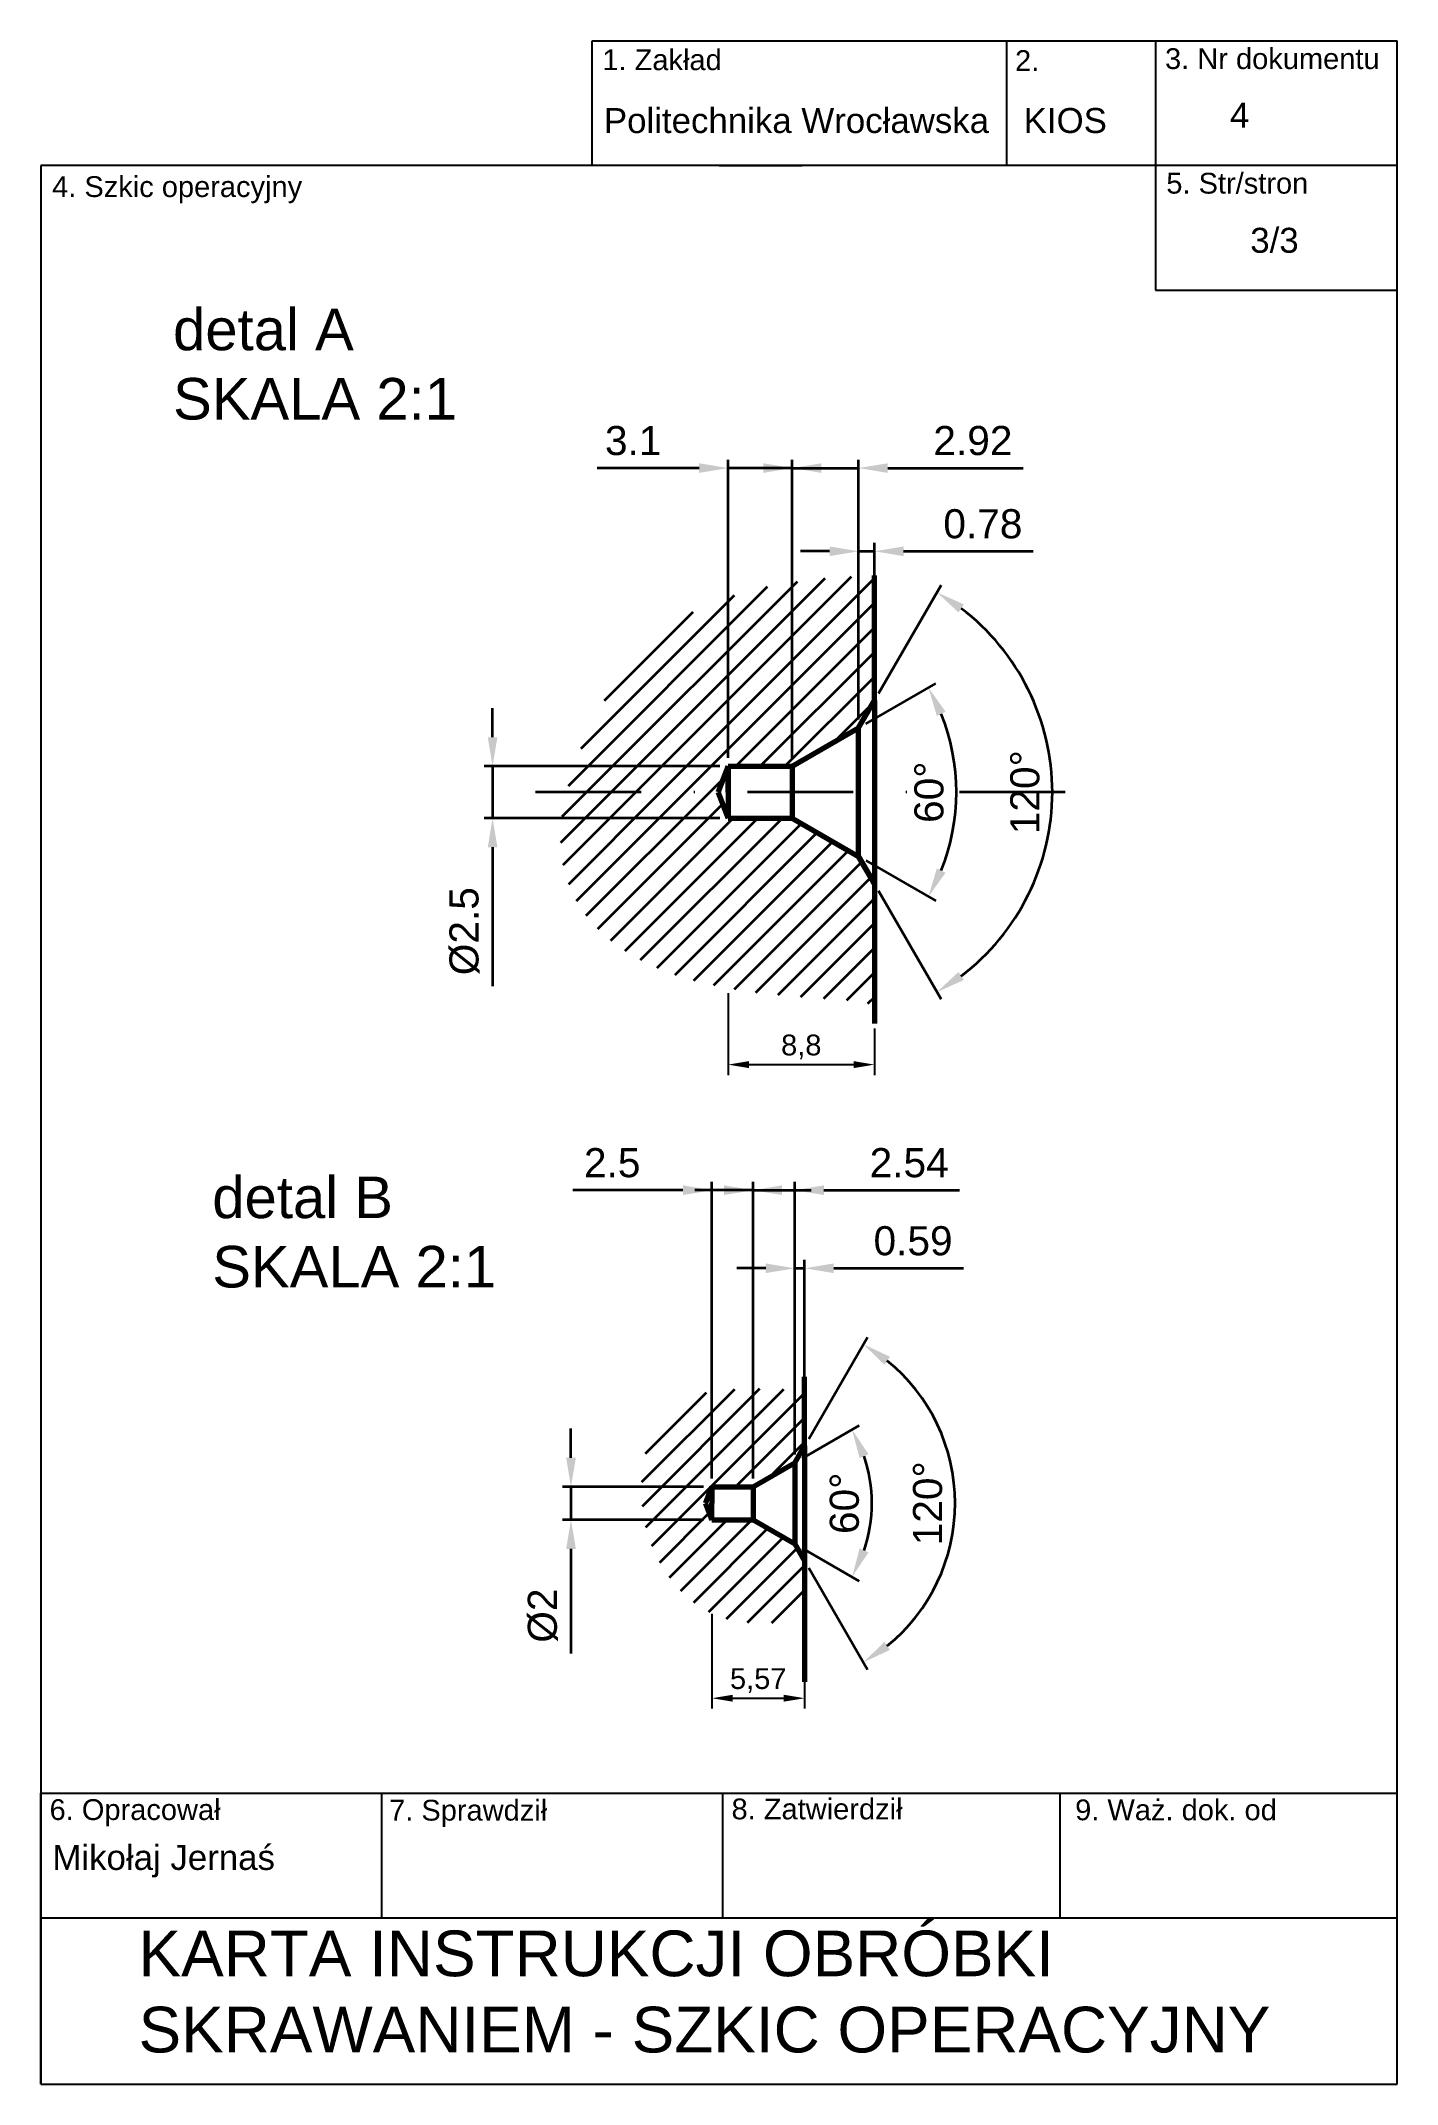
# Model space of a CAD drawing. Header units: millimetres. Extents: x 1335 to 6286, y 608 to 2939.
# Drawn here: x 2619.6 to 2782.8, y 1468.5 to 1714.3 of the extents above; entities that cross this region are included whole.
import ezdxf

# ---------------------------------------------------------------- set-up
doc = ezdxf.new("R2010")
doc.units = ezdxf.units.MM
doc.linetypes.add('DASHDOT', pattern=[25.4, 12.7, -6.35, 0, -6.35])
for name, color, linetype, lineweight in [('01.1 CIĄGŁA CIENKA', 255, 'Continuous', 35), ('01.2 CIĄGŁA GRUBA', 7, 'Continuous', 70), ('04.1 DŁ. K+K CIENKA', 255, 'DASHDOT', 35)]:
    doc.layers.add(name, color=color, linetype=linetype, lineweight=lineweight)
doc.layers.add('Default', color=7, linetype='Continuous')
doc.styles.get("Standard").update_dxf_attribs({"font": 'arial.ttf'})
doc.dimstyles.new('AM_ISO', dxfattribs={"dimscale": 100, "dimtxt": 3.5, "dimasz": 3.5, "dimexe": 1, "dimexo": 1, "dimgap": 1.5, "dimtad": 1, "dimdsep": 46, "dimtxsty": 'Standard', "dimcen": 0, "dimclrd": 256, "dimclre": 256, "dimclrt": 2, "dimadec": 0, "dimazin": 2, "dimtp": 0.1, "dimtm": 0.1, "dimtfac": 0.71, "dimtmove": 0, "dimatfit": 3, "dimfxl": 1, "dimlwd": -1, "dimlwe": -1, "dimarcsym": 1})
doc.dimstyles.new('AM_ISO$0', dxfattribs={"dimscale": 100, "dimtxt": 3.5, "dimasz": 3.5, "dimexe": 1, "dimexo": 1, "dimgap": 1.5, "dimtad": 1, "dimdsep": 46, "dimtxsty": 'Standard', "dimcen": 0, "dimclrd": 256, "dimclre": 256, "dimclrt": 2, "dimadec": 0, "dimazin": 2, "dimtp": 0.1, "dimtm": 0.1, "dimtfac": 0.71, "dimtmove": 0, "dimatfit": 3, "dimfxl": 1, "dimlwd": -1, "dimlwe": -1, "dimarcsym": 1})
doc.dimstyles.new('ISO-25$0', dxfattribs={"dimtxt": 2.5, "dimasz": 2.5, "dimexe": 1.25, "dimexo": 0.625, "dimtad": 1, "dimtxsty": 'Standard', "dimcen": 2.5, "dimadec": 0, "dimazin": 0, "dimtfac": 1, "dimtmove": 0, "dimatfit": 3, "dimfxl": 1, "dimarcsym": 0})
pattern_1 = [(45, (3162.235, 1031.0874), (-1.481742, 1.481742), [])]

msp = doc.modelspace()

# ---------------------------------------------------------------- texts
at = {"layer": '01.1 CIĄGŁA CIENKA', "char_height": 5, "attachment_point": 1}
for s, insert in [('detal A\\PSKALA 2:1', (2635.492, 1682.084)), ('detal B\\PSKALA 2:1', (2640.21, 1577.681))]:
    msp.add_mtext_dynamic_manual_height_columns(s, width=47.49804, gutter_width=12.5, heights=[0], dxfattribs=dict(at, insert=insert))
at = {"layer": 'Default', "attachment_point": 1}
for s, width, heights, insert, char_height in [('1. Zakład', 23.43622, [6.501], (2687.146, 1713.277), 2.5), ('2.', 23.43622, [6.501], (2736.801, 1713.177), 2.5), ('3. Nr dokumentu', 31.85449, [7.043], (2754.847, 1713.411), 2.5), ('Politechnika Wrocławska', 51.87466, [5.184], (2687.33, 1706.214), 3), ('KIOS', 51.87466, [5.184], (2737.837, 1706.221), 3), ('4', 51.87466, [5.184], (2762.652, 1706.864), 3), ('5. Str/stron', 31.85449, [7.043], (2755.002, 1698.427), 2.5), ('4. Szkic operacyjny', 31.85449, [7.043], (2620.943, 1698.018), 2.5), ('     3/3', 51.87466, [5.184], (2759.281, 1691.813), 3), ('6. Opracował', 23.43622, [6.501], (2620.636, 1502.782), 2.5), ('7. Sprawdził', 23.43622, [6.501], (2661.488, 1502.711), 2.5), ('8. Zatwierdził', 23.43622, [6.501], (2702.688, 1502.862), 2.5), ('9. Waż. dok. od', 26.11798, [4.671], (2744.034, 1502.752), 2.5), ('Mikołaj Jernaś', 51.87466, [5.184], (2620.972, 1497.277), 3), ('KARTA INSTRUKCJI OBRÓBKI SKRAWANIEM - SZKIC OPERACYJNY', 163.18648, [0], (2631.343, 1486.989), 5.5)]:
    msp.add_mtext_dynamic_manual_height_columns(s, width=width, gutter_width=12.5, heights=heights, dxfattribs=dict(at, insert=insert, char_height=char_height))

# ---------------------------------------------------------------- blocks, each defined once
blk = doc.blocks.new('*D224')
at = {"layer": '01.1 CIĄGŁA CIENKA', "linetype": 'ByBlock', "transparency": 16777216}
for p, q in [((2673.94, 1630.54), (2673.94, 1634.04)), ((2701.28, 1627.04), (2672.94, 1627.04)), ((2673.94, 1627.04), (2673.94, 1620.8)), ((2701.28, 1620.8), (2672.94, 1620.8)), ((2673.94, 1617.3), (2673.94, 1600.6))]:
    blk.add_line(p, q, dxfattribs=at)
at = {"layer": '01.1 CIĄGŁA CIENKA', "transparency": 16777216}
for points in [[(2673.36, 1630.54), (2674.52, 1630.54), (2673.94, 1627.04)], [(2673.36, 1617.3), (2674.52, 1617.3), (2673.94, 1620.8)]]:
    blk.add_solid(points, dxfattribs=at)
at = {"layer": 'Defpoints', "color": 0, "transparency": 16777216}
for p in [(2702.28, 1627.04), (2673.94, 1620.8), (2702.28, 1620.8)]:
    blk.add_point(p, dxfattribs=at)
at = {"layer": '01.1 CIĄGŁA CIENKA', "color": 2, "transparency": 16777216, "insert": (2670.56, 1607.2), "char_height": 3.5, "attachment_point": 5, "rotation": 90}
blk.add_mtext('%%C2.5', dxfattribs=at)
blk = doc.blocks.new('*D225')
at = {"layer": '01.1 CIĄGŁA CIENKA', "linetype": 'ByBlock', "transparency": 16777216}
for p, q in [((2698.78, 1662.91), (2686.52, 1662.91)), ((2702.28, 1628.04), (2702.28, 1663.91)), ((2710, 1662.91), (2702.28, 1662.91)), ((2710, 1628.04), (2710, 1663.91)), ((2713.5, 1662.91), (2717, 1662.91))]:
    blk.add_line(p, q, dxfattribs=at)
at = {"layer": '01.1 CIĄGŁA CIENKA', "transparency": 16777216}
for points in [[(2698.78, 1663.49), (2698.78, 1662.33), (2702.28, 1662.91)], [(2713.5, 1663.49), (2713.5, 1662.33), (2710, 1662.91)]]:
    blk.add_solid(points, dxfattribs=at)
at = {"layer": 'Defpoints', "color": 0, "transparency": 16777216}
for p in [(2710, 1662.91), (2702.28, 1627.04), (2710, 1627.04)]:
    blk.add_point(p, dxfattribs=at)
at = {"layer": '01.1 CIĄGŁA CIENKA', "color": 2, "transparency": 16777216, "insert": (2690.86, 1666.2), "char_height": 3.5, "attachment_point": 5}
blk.add_mtext('3.1', dxfattribs=at)
blk = doc.blocks.new('*D223')
at = {"layer": '01.1 CIĄGŁA CIENKA', "linetype": 'ByBlock', "transparency": 16777216}
for p, q in [((2706.5, 1662.91), (2703, 1662.91)), ((2710, 1628.04), (2710, 1663.91)), ((2710, 1662.91), (2717.98, 1662.91)), ((2717.98, 1632.65), (2717.98, 1663.91)), ((2721.48, 1662.91), (2737.79, 1662.91))]:
    blk.add_line(p, q, dxfattribs=at)
at = {"layer": '01.1 CIĄGŁA CIENKA', "transparency": 16777216}
for points in [[(2706.5, 1663.49), (2706.5, 1662.33), (2710, 1662.91)], [(2721.48, 1663.49), (2721.48, 1662.33), (2717.98, 1662.91)]]:
    blk.add_solid(points, dxfattribs=at)
at = {"layer": 'Defpoints', "color": 0, "transparency": 16777216}
for p in [(2717.98, 1662.91), (2717.98, 1631.65), (2710, 1627.04)]:
    blk.add_point(p, dxfattribs=at)
at = {"layer": '01.1 CIĄGŁA CIENKA', "color": 2, "transparency": 16777216, "insert": (2731.73, 1666.2), "char_height": 3.5, "attachment_point": 5}
blk.add_mtext('2.92', dxfattribs=at)
blk = doc.blocks.new('*D226')
at = {"layer": '01.1 CIĄGŁA CIENKA', "linetype": 'ByBlock', "transparency": 16777216}
for p, q in [((2714.48, 1652.9), (2710.98, 1652.9)), ((2717.98, 1632.65), (2717.98, 1653.9)), ((2717.98, 1652.9), (2719.88, 1652.9)), ((2719.88, 1632.65), (2719.88, 1653.9)), ((2723.38, 1652.9), (2738.98, 1652.9))]:
    blk.add_line(p, q, dxfattribs=at)
at = {"layer": '01.1 CIĄGŁA CIENKA', "transparency": 16777216}
for points in [[(2714.48, 1653.48), (2714.48, 1652.32), (2717.98, 1652.9)], [(2723.38, 1653.48), (2723.38, 1652.32), (2719.88, 1652.9)]]:
    blk.add_solid(points, dxfattribs=at)
at = {"layer": 'Defpoints', "color": 0, "transparency": 16777216}
for p in [(2719.88, 1652.9), (2717.98, 1631.65), (2719.88, 1631.65)]:
    blk.add_point(p, dxfattribs=at)
at = {"layer": '01.1 CIĄGŁA CIENKA', "color": 2, "transparency": 16777216, "insert": (2732.93, 1656.19), "char_height": 3.5, "attachment_point": 5}
blk.add_mtext('0.78', dxfattribs=at)
blk = doc.blocks.new('*D227')
at = {"layer": '01.1 CIĄGŁA CIENKA', "linetype": 'ByBlock', "transparency": 16777216}
for p, q in [((2718.85, 1632.15), (2727.25, 1637)), ((2718.85, 1615.69), (2727.25, 1610.85))]:
    blk.add_line(p, q, dxfattribs=at)
blk.add_arc((2704.6, 1623.92), 25.15, 337.98, 22.02, dxfattribs=at)
at = {"layer": '01.1 CIĄGŁA CIENKA', "transparency": 16777216}
for points in [[(2727.39, 1633.09), (2728.44, 1633.61), (2726.38, 1636.5)], [(2728.44, 1614.23), (2727.39, 1614.75), (2726.38, 1611.35)]]:
    blk.add_solid(points, dxfattribs=at)
at = {"layer": 'Defpoints', "color": 0, "transparency": 16777216}
for p in [(2717.98, 1631.65), (2710, 1627.04), (2710, 1620.8), (2729.37, 1619.55), (2717.98, 1616.19)]:
    blk.add_point(p, dxfattribs=at)
at = {"layer": '01.1 CIĄGŁA CIENKA', "color": 2, "transparency": 16777216, "insert": (2726.46, 1623.92), "char_height": 3.5, "attachment_point": 5, "rotation": 90}
blk.add_mtext('60°', dxfattribs=at)
blk = doc.blocks.new('*D228')
at = {"layer": '01.1 CIĄGŁA CIENKA', "linetype": 'ByBlock', "transparency": 16777216}
for p, q in [((2720.38, 1635.8), (2727.9, 1648.83)), ((2720.38, 1612.04), (2727.9, 1599.01))]:
    blk.add_line(p, q, dxfattribs=at)
blk.add_arc((2713.52, 1623.92), 27.77, 307.2269, 52.7731, dxfattribs=at)
at = {"layer": '01.1 CIĄGŁA CIENKA', "transparency": 16777216}
for points in [[(2730, 1645.54), (2730.64, 1646.52), (2727.4, 1647.97)], [(2730.64, 1601.33), (2730, 1602.3), (2727.4, 1599.87)]]:
    blk.add_solid(points, dxfattribs=at)
at = {"layer": 'Defpoints', "color": 0, "transparency": 16777216}
for p in [(2719.88, 1634.94), (2717.98, 1631.65), (2717.98, 1616.19), (2719.88, 1612.9), (2739.61, 1614.42)]:
    blk.add_point(p, dxfattribs=at)
at = {"layer": '01.1 CIĄGŁA CIENKA', "color": 2, "transparency": 16777216, "insert": (2738, 1623.92), "char_height": 3.5, "attachment_point": 5, "rotation": 90}
blk.add_mtext('120°', dxfattribs=at)
blk = doc.blocks.new('*D229')
at = {"layer": '01.1 CIĄGŁA CIENKA', "linetype": 'ByBlock', "transparency": 16777216}
for p, q in [((2683.37, 1543.86), (2683.37, 1547.36)), ((2699.33, 1540.36), (2682.37, 1540.36)), ((2683.37, 1540.36), (2683.37, 1536.4)), ((2699.33, 1536.4), (2682.37, 1536.4)), ((2683.37, 1532.9), (2683.37, 1520.33))]:
    blk.add_line(p, q, dxfattribs=at)
at = {"layer": '01.1 CIĄGŁA CIENKA', "transparency": 16777216}
for points in [[(2682.79, 1543.86), (2683.96, 1543.86), (2683.37, 1540.36)], [(2682.79, 1532.9), (2683.96, 1532.9), (2683.37, 1536.4)]]:
    blk.add_solid(points, dxfattribs=at)
at = {"layer": 'Defpoints', "color": 0, "transparency": 16777216}
for p in [(2700.33, 1540.36), (2683.37, 1536.4), (2700.33, 1536.4)]:
    blk.add_point(p, dxfattribs=at)
at = {"layer": '01.1 CIĄGŁA CIENKA', "color": 2, "transparency": 16777216, "insert": (2679.99, 1524.87), "char_height": 3.5, "attachment_point": 5, "rotation": 90}
blk.add_mtext('%%C2', dxfattribs=at)
blk = doc.blocks.new('*D230')
at = {"layer": '01.1 CIĄGŁA CIENKA', "linetype": 'ByBlock', "transparency": 16777216}
for p, q in [((2696.83, 1576.04), (2683.6, 1576.04)), ((2700.33, 1541.36), (2700.33, 1577.04)), ((2705.28, 1576.04), (2700.33, 1576.04)), ((2705.28, 1541.36), (2705.28, 1577.04)), ((2708.78, 1576.04), (2712.28, 1576.04))]:
    blk.add_line(p, q, dxfattribs=at)
at = {"layer": '01.1 CIĄGŁA CIENKA', "transparency": 16777216}
for points in [[(2696.83, 1576.63), (2696.83, 1575.46), (2700.33, 1576.04)], [(2708.78, 1576.63), (2708.78, 1575.46), (2705.28, 1576.04)]]:
    blk.add_solid(points, dxfattribs=at)
at = {"layer": 'Defpoints', "color": 0, "transparency": 16777216}
for p in [(2700.33, 1576.04), (2700.33, 1540.36), (2705.28, 1540.36)]:
    blk.add_point(p, dxfattribs=at)
at = {"layer": '01.1 CIĄGŁA CIENKA', "color": 2, "transparency": 16777216, "insert": (2688.33, 1579.33), "char_height": 3.5, "attachment_point": 5}
blk.add_mtext('2.5', dxfattribs=at)
blk = doc.blocks.new('*D231')
at = {"layer": '01.1 CIĄGŁA CIENKA', "linetype": 'ByBlock', "transparency": 16777216}
for p, q in [((2701.78, 1576.04), (2698.28, 1576.04)), ((2705.28, 1541.36), (2705.28, 1577.04)), ((2705.28, 1576.04), (2710.31, 1576.04)), ((2710.31, 1544.26), (2710.31, 1577.04)), ((2713.81, 1576.04), (2730.13, 1576.04))]:
    blk.add_line(p, q, dxfattribs=at)
at = {"layer": '01.1 CIĄGŁA CIENKA', "transparency": 16777216}
for points in [[(2701.78, 1576.63), (2701.78, 1575.46), (2705.28, 1576.04)], [(2713.81, 1576.63), (2713.81, 1575.46), (2710.31, 1576.04)]]:
    blk.add_solid(points, dxfattribs=at)
at = {"layer": 'Defpoints', "color": 0, "transparency": 16777216}
for p in [(2710.31, 1576.04), (2710.31, 1543.26), (2705.28, 1540.36)]:
    blk.add_point(p, dxfattribs=at)
at = {"layer": '01.1 CIĄGŁA CIENKA', "color": 2, "transparency": 16777216, "insert": (2724.06, 1579.33), "char_height": 3.5, "attachment_point": 5}
blk.add_mtext('2.54', dxfattribs=at)
blk = doc.blocks.new('*D232')
at = {"layer": '01.1 CIĄGŁA CIENKA', "linetype": 'ByBlock', "transparency": 16777216}
for p, q in [((2706.81, 1566.65), (2703.31, 1566.65)), ((2710.31, 1544.26), (2710.31, 1567.65)), ((2710.31, 1566.65), (2711.48, 1566.65)), ((2711.48, 1546.29), (2711.48, 1567.65)), ((2714.98, 1566.65), (2730.58, 1566.65))]:
    blk.add_line(p, q, dxfattribs=at)
at = {"layer": '01.1 CIĄGŁA CIENKA', "transparency": 16777216}
for points in [[(2706.81, 1567.23), (2706.81, 1566.07), (2710.31, 1566.65)], [(2714.98, 1567.23), (2714.98, 1566.07), (2711.48, 1566.65)]]:
    blk.add_solid(points, dxfattribs=at)
at = {"layer": 'Defpoints', "color": 0, "transparency": 16777216}
for p in [(2711.48, 1566.65), (2711.48, 1545.29), (2710.31, 1543.26)]:
    blk.add_point(p, dxfattribs=at)
at = {"layer": '01.1 CIĄGŁA CIENKA', "color": 2, "transparency": 16777216, "insert": (2724.53, 1569.94), "char_height": 3.5, "attachment_point": 5}
blk.add_mtext('0.59', dxfattribs=at)
blk = doc.blocks.new('*D233')
at = {"layer": '01.1 CIĄGŁA CIENKA', "linetype": 'ByBlock', "transparency": 16777216}
for p, q in [((2711.98, 1546.15), (2719.04, 1558.38)), ((2711.98, 1530.61), (2719.04, 1518.37))]:
    blk.add_line(p, q, dxfattribs=at)
blk.add_arc((2707.49, 1538.38), 22.1, 309.0839, 50.9161, dxfattribs=at)
at = {"layer": '01.1 CIĄGŁA CIENKA', "transparency": 16777216}
for points in [[(2721.09, 1555.05), (2721.75, 1556.01), (2718.54, 1557.52)], [(2721.75, 1520.74), (2721.09, 1521.71), (2718.54, 1519.24)]]:
    blk.add_solid(points, dxfattribs=at)
at = {"layer": 'Defpoints', "color": 0, "transparency": 16777216}
for p in [(2711.48, 1545.29), (2710.31, 1543.26), (2710.31, 1533.5), (2711.48, 1531.47), (2728.26, 1530.82)]:
    blk.add_point(p, dxfattribs=at)
at = {"layer": '01.1 CIĄGŁA CIENKA', "color": 2, "transparency": 16777216, "insert": (2726.3, 1538.38), "char_height": 3.5, "attachment_point": 5, "rotation": 90}
blk.add_mtext('120°', dxfattribs=at)
blk = doc.blocks.new('*D234')
at = {"layer": '01.1 CIĄGŁA CIENKA', "linetype": 'ByBlock', "transparency": 16777216}
for p, q in [((2711.17, 1543.76), (2718.06, 1547.74)), ((2711.17, 1533), (2718.06, 1529.02))]:
    blk.add_line(p, q, dxfattribs=at)
blk.add_arc((2701.85, 1538.38), 17.72, 341.3378, 18.6622, dxfattribs=at)
at = {"layer": '01.1 CIĄGŁA CIENKA', "transparency": 16777216}
for points in [[(2718.1, 1543.81), (2719.17, 1544.29), (2717.19, 1547.24)], [(2719.17, 1532.47), (2718.1, 1532.95), (2717.19, 1529.52)]]:
    blk.add_solid(points, dxfattribs=at)
at = {"layer": 'Defpoints', "color": 0, "transparency": 16777216}
for p in [(2710.31, 1543.26), (2705.28, 1540.36), (2705.28, 1536.4), (2719.3, 1535.3), (2710.31, 1533.5)]:
    blk.add_point(p, dxfattribs=at)
at = {"layer": '01.1 CIĄGŁA CIENKA', "color": 2, "transparency": 16777216, "insert": (2716.28, 1538.38), "char_height": 3.5, "attachment_point": 5, "rotation": 90}
blk.add_mtext('60°', dxfattribs=at)
blk = doc.blocks.new('*D235')
at = {"layer": '01.1 CIĄGŁA CIENKA', "color": 0, "lineweight": -2, "transparency": 16777216}
for p, q in [((2702.28, 1599.75), (2702.28, 1589.9)), ((2719.88, 1595.48), (2719.88, 1589.9)), ((2704.78, 1591.15), (2717.38, 1591.15))]:
    blk.add_line(p, q, dxfattribs=at)
at = {"layer": '01.1 CIĄGŁA CIENKA', "color": 0, "transparency": 16777216}
for points in [[(2704.78, 1591.57), (2704.78, 1590.73), (2702.28, 1591.15)], [(2717.38, 1591.57), (2717.38, 1590.73), (2719.88, 1591.15)]]:
    blk.add_solid(points, dxfattribs=at)
at = {"layer": 'Defpoints', "color": 0, "transparency": 16777216}
for p in [(2702.28, 1600.38), (2719.88, 1596.1), (2719.88, 1591.15)]:
    blk.add_point(p, dxfattribs=at)
at = {"layer": '01.1 CIĄGŁA CIENKA', "color": 0, "transparency": 16777216, "insert": (2711.08, 1593.28), "char_height": 2.5, "attachment_point": 5}
blk.add_mtext('8,8', dxfattribs=at)
blk = doc.blocks.new('*D236')
at = {"layer": '01.1 CIĄGŁA CIENKA', "color": 0, "lineweight": -2, "transparency": 16777216}
for p, q in [((2700.33, 1525.09), (2700.33, 1513.68)), ((2711.48, 1520.9), (2711.48, 1513.68)), ((2702.83, 1514.93), (2708.98, 1514.93))]:
    blk.add_line(p, q, dxfattribs=at)
at = {"layer": '01.1 CIĄGŁA CIENKA', "color": 0, "transparency": 16777216}
for points in [[(2702.83, 1515.35), (2702.83, 1514.52), (2700.33, 1514.93)], [(2708.98, 1515.35), (2708.98, 1514.52), (2711.48, 1514.93)]]:
    blk.add_solid(points, dxfattribs=at)
at = {"layer": 'Defpoints', "color": 0, "transparency": 16777216}
for p in [(2700.33, 1525.72), (2711.48, 1521.53), (2711.48, 1514.93)]:
    blk.add_point(p, dxfattribs=at)
at = {"layer": '01.1 CIĄGŁA CIENKA', "color": 0, "transparency": 16777216, "insert": (2705.9, 1517.06), "char_height": 2.5, "attachment_point": 5}
blk.add_mtext('5,57', dxfattribs=at)

# ---------------------------------------------------------------- dimensions: what is measured, and where the dimension line sits
at = {"layer": '01.1 CIĄGŁA CIENKA'}
for base, p1, p2, text, picture, middle in [((2710.001, 1662.909), (2702.279, 1627.039), (2710.001, 1627.039), '3.1', '*D225', (2690.863, 1662.909)), ((2717.981, 1662.909), (2710.001, 1627.039), (2717.981, 1631.646), '2.92', '*D223', (2731.731, 1662.909)), ((2700.33, 1576.043), (2705.28, 1540.359), (2700.33, 1540.359), '2.5', '*D230', (2688.33, 1576.043)), ((2710.309, 1576.043), (2705.28, 1540.359), (2710.309, 1543.262), '2.54', '*D231', (2724.059, 1576.043))]:
    dim = msp.add_linear_dim(base=base, p1=p1, p2=p2, text=text, dimstyle='AM_ISO$0', override={"dimscale": 1, "dimtdec": 3}, dxfattribs=at)
    dim.commit()
    dim.dimension.update_dxf_attribs({"geometry": picture, "text_midpoint": middle, "dimtype": 160})
for base, p1, p2, text, picture, middle in [((2719.882, 1652.899), (2717.981, 1631.646), (2719.882, 1631.646), '0.78', '*D226', (2732.931, 1656.186)), ((2711.477, 1566.65), (2710.309, 1543.262), (2711.477, 1545.286), '0.59', '*D232', (2724.526, 1569.937))]:
    dim = msp.add_linear_dim(base=base, p1=p1, p2=p2, text=text, dimstyle='AM_ISO$0', override={"dimscale": 1, "dimtdec": 3}, dxfattribs=at)
    dim.commit()
    dim.dimension.update_dxf_attribs({"geometry": picture, "text_midpoint": middle})
for base, line1, line2, picture, middle in [((2739.613, 1614.423), ((2719.882, 1612.903), (2717.981, 1616.195)), ((2717.981, 1631.646), (2719.882, 1634.938)), '*D228', (2741.287, 1623.92)), ((2728.256, 1530.82), ((2710.309, 1533.495), (2711.477, 1531.472)), ((2710.309, 1543.262), (2711.477, 1545.286)), '*D233', (2729.588, 1538.379)), ((2719.297, 1535.302), ((2705.28, 1536.399), (2710.309, 1533.495)), ((2705.28, 1540.359), (2710.309, 1543.262)), '*D234', (2719.566, 1538.379))]:
    dim = msp.add_angular_dim_2l(base=base, line1=line1, line2=line2, dimstyle='AM_ISO', override={"dimscale": 1, "dimtdec": 3}, dxfattribs=at)
    dim.commit()
    dim.dimension.update_dxf_attribs({"geometry": picture, "text_midpoint": middle, "dimtype": 162})
dim = msp.add_angular_dim_2l(base=(2729.368, 1619.553), line1=((2710.001, 1620.802), (2717.981, 1616.195)), line2=((2710.001, 1627.039), (2717.981, 1631.646)), dimstyle='AM_ISO', override={"dimscale": 1, "dimtdec": 3}, dxfattribs=at)
dim.commit()
dim.dimension.update_dxf_attribs({"geometry": '*D227', "text_midpoint": (2726.463, 1623.92)})
for base, p1, p2, text, picture, middle in [((2673.941, 1620.802), (2702.279, 1627.039), (2702.279, 1620.802), '%%C2.5', '*D224', (2670.556, 1607.199)), ((2683.374, 1536.399), (2700.33, 1540.359), (2700.33, 1536.399), '%%C2', '*D229', (2679.989, 1524.865))]:
    dim = msp.add_linear_dim(base=base, p1=p1, p2=p2, angle=90, text=text, dimstyle='AM_ISO$0', override={"dimscale": 1, "dimtdec": 3}, dxfattribs=at)
    dim.commit()
    dim.dimension.update_dxf_attribs({"geometry": picture, "text_midpoint": middle})
for base, p1, p2, text, picture, middle in [((2719.882, 1591.149), (2702.279, 1600.378), (2719.882, 1596.101), '8,8', '*D235', (2711.08, 1593.276)), ((2711.477, 1514.934), (2700.33, 1525.719), (2711.477, 1521.528), '5,57', '*D236', (2705.903, 1517.056))]:
    dim = msp.add_linear_dim(base=base, p1=p1, p2=p2, text=text, dimstyle='ISO-25$0', dxfattribs=at)
    dim.commit()
    dim.dimension.update_dxf_attribs({"geometry": picture, "text_midpoint": middle})

# ---------------------------------------------------------------- hatches: boundary and pattern name
at = {"layer": '01.1 CIĄGŁA CIENKA'}
h = msp.add_hatch(dxfattribs=at)
h.set_pattern_fill('ANSI31', color=256, scale=0.66)
h.set_pattern_definition(pattern_1)
edge = h.paths.add_edge_path()
edge.add_spline(control_points=[(2719.882, 1649.969), (2697.385, 1649.551), (2688.036, 1637.953), (2683.666, 1627.239), (2682.869, 1623.92)], knot_values=[0, 0, 0, 0, 1, 1.494525, 1.494525, 1.494525, 1.494525], degree=3, periodic=0)
edge.add_line((2682.869, 1623.92), (2701.091, 1623.92))
edge.add_line((2701.091, 1623.92), (2702.279, 1627.039))
edge.add_line((2702.279, 1627.039), (2710.001, 1627.039))
edge.add_line((2710.001, 1627.039), (2717.981, 1631.646))
edge.add_line((2717.981, 1631.646), (2719.882, 1634.938))
edge.add_line((2719.882, 1634.938), (2719.882, 1649.969))
h = msp.add_hatch(dxfattribs=at)
h.set_pattern_fill('ANSI31', color=256, scale=0.66)
h.set_pattern_definition(pattern_1)
edge = h.paths.add_edge_path()
edge.add_line((2719.882, 1612.903), (2717.981, 1616.195))
edge.add_line((2717.981, 1616.195), (2710.001, 1620.802))
edge.add_line((2710.001, 1620.802), (2702.279, 1620.802))
edge.add_line((2702.279, 1620.802), (2701.091, 1623.92))
edge.add_line((2701.091, 1623.92), (2682.869, 1623.92))
edge.add_spline(control_points=[(2682.869, 1623.92), (2682.055, 1620.528), (2681.651, 1611.133), (2692.639, 1601.052), (2713.562, 1598.896), (2719.882, 1598.896), (2719.882, 1597.771)], knot_values=[1.494525, 1.494525, 1.494525, 1.494525, 2, 3, 4, 5, 5, 5, 5], degree=3, periodic=0)
edge.add_line((2719.882, 1597.771), (2719.882, 1612.903))
h = msp.add_hatch(dxfattribs=at)
h.set_pattern_fill('ANSI31', color=256, scale=0.66)
h.set_pattern_definition([(45, (3151.2225, 1031.2188), (-1.481742, 1.481742), [])])
edge = h.paths.add_edge_path()
edge.add_spline(control_points=[(2711.477, 1551.931), (2696.545, 1553.182), (2692.415, 1547.679), (2691.732, 1540.922), (2691.934, 1538.379)], knot_values=[0, 0, 0, 0, 1, 1.6694096, 1.6694096, 1.6694096, 1.6694096], degree=3, periodic=0)
edge.add_line((2691.934, 1538.379), (2699.575, 1538.379))
edge.add_line((2699.575, 1538.379), (2700.33, 1540.359))
edge.add_line((2700.33, 1540.359), (2705.28, 1540.359))
edge.add_line((2705.28, 1540.359), (2710.309, 1543.262))
edge.add_line((2710.309, 1543.262), (2711.477, 1545.286))
edge.add_line((2711.477, 1545.286), (2711.477, 1551.931))
edge = h.paths.add_edge_path()
edge.add_line((2710.309, 1533.495), (2705.28, 1536.399))
edge.add_line((2705.28, 1536.399), (2700.33, 1536.399))
edge.add_line((2700.33, 1536.399), (2699.575, 1538.379))
edge.add_line((2699.575, 1538.379), (2691.934, 1538.379))
edge.add_spline(control_points=[(2691.934, 1538.379), (2691.957, 1538.087), (2691.986, 1537.798), (2692.022, 1537.512)], knot_values=[1.6694096, 1.6694096, 1.6694096, 1.6694096, 1.7460951, 1.7460951, 1.7460951, 1.7460951], degree=3, periodic=0)
edge.add_spline(control_points=[(2692.022, 1537.512), (2692.083, 1537.02), (2692.162, 1536.537), (2692.258, 1536.065)], knot_values=[1.7460951, 1.7460951, 1.7460951, 1.7460951, 1.8775715, 1.8775715, 1.8775715, 1.8775715], degree=3, periodic=0)
edge.add_spline(control_points=[(2692.258, 1536.065), (2692.348, 1535.625), (2692.458, 1535.172), (2692.584, 1534.732), (2692.59, 1534.71)], knot_values=[1.8775715, 1.8775715, 1.8775715, 1.8775715, 2, 2.0063585, 2.0063585, 2.0063585, 2.0063585], degree=3, periodic=0)
edge.add_spline(control_points=[(2692.59, 1534.71), (2692.692, 1534.36), (2692.803, 1534.018), (2692.924, 1533.684)], knot_values=[2.0063585, 2.0063585, 2.0063585, 2.0063585, 2.1090685, 2.1090685, 2.1090685, 2.1090685], degree=3, periodic=0)
edge.add_spline(control_points=[(2692.924, 1533.684), (2693.108, 1533.176), (2693.314, 1532.687), (2693.538, 1532.217)], knot_values=[2.1090685, 2.1090685, 2.1090685, 2.1090685, 2.2653797, 2.2653797, 2.2653797, 2.2653797], degree=3, periodic=0)
edge.add_spline(control_points=[(2693.538, 1532.217), (2693.688, 1531.901), (2693.848, 1531.593), (2694.014, 1531.295)], knot_values=[2.2653797, 2.2653797, 2.2653797, 2.2653797, 2.3706882, 2.3706882, 2.3706882, 2.3706882], degree=3, periodic=0)
edge.add_spline(control_points=[(2694.014, 1531.295), (2694.222, 1530.923), (2694.441, 1530.564), (2694.669, 1530.22)], knot_values=[2.3706882, 2.3706882, 2.3706882, 2.3706882, 2.5020572, 2.5020572, 2.5020572, 2.5020572], degree=3, periodic=0)
edge.add_spline(control_points=[(2694.669, 1530.22), (2694.893, 1529.882), (2695.127, 1529.558), (2695.368, 1529.248)], knot_values=[2.5020572, 2.5020572, 2.5020572, 2.5020572, 2.6310456, 2.6310456, 2.6310456, 2.6310456], degree=3, periodic=0)
edge.add_spline(control_points=[(2695.368, 1529.248), (2695.559, 1529.001), (2695.756, 1528.763), (2695.956, 1528.533)], knot_values=[2.6310456, 2.6310456, 2.6310456, 2.6310456, 2.7338175, 2.7338175, 2.7338175, 2.7338175], degree=3, periodic=0)
edge.add_spline(control_points=[(2695.956, 1528.533), (2696.261, 1528.184), (2696.574, 1527.856), (2696.892, 1527.549)], knot_values=[2.7338175, 2.7338175, 2.7338175, 2.7338175, 2.8901907, 2.8901907, 2.8901907, 2.8901907], degree=3, periodic=0)
edge.add_spline(control_points=[(2696.892, 1527.549), (2697.107, 1527.342), (2697.324, 1527.145), (2697.542, 1526.957)], knot_values=[2.8901907, 2.8901907, 2.8901907, 2.8901907, 2.995541, 2.995541, 2.995541, 2.995541], degree=3, periodic=0)
edge.add_spline(control_points=[(2697.542, 1526.957), (2697.551, 1526.949), (2697.82, 1526.719), (2698.09, 1526.504), (2698.355, 1526.309)], knot_values=[2.995541, 2.995541, 2.995541, 2.995541, 3, 3.125, 3.125, 3.125, 3.125], degree=3, periodic=0)
edge.add_spline(control_points=[(2698.355, 1526.309), (2698.549, 1526.166), (2698.745, 1526.03), (2698.944, 1525.901)], knot_values=[3.125, 3.125, 3.125, 3.125, 3.2168868, 3.2168868, 3.2168868, 3.2168868], degree=3, periodic=0)
edge.add_spline(control_points=[(2698.944, 1525.901), (2699.113, 1525.791), (2699.283, 1525.686), (2699.456, 1525.586)], knot_values=[3.2168868, 3.2168868, 3.2168868, 3.2168868, 3.2952096, 3.2952096, 3.2952096, 3.2952096], degree=3, periodic=0)
edge.add_spline(control_points=[(2699.456, 1525.586), (2699.685, 1525.453), (2699.917, 1525.33), (2700.154, 1525.214)], knot_values=[3.2952096, 3.2952096, 3.2952096, 3.2952096, 3.3991306, 3.3991306, 3.3991306, 3.3991306], degree=3, periodic=0)
edge.add_spline(control_points=[(2700.154, 1525.214), (2700.331, 1525.128), (2700.511, 1525.046), (2700.694, 1524.969)], knot_values=[3.3991306, 3.3991306, 3.3991306, 3.3991306, 3.4772321, 3.4772321, 3.4772321, 3.4772321], degree=3, periodic=0)
edge.add_spline(control_points=[(2700.694, 1524.969), (2700.937, 1524.866), (2701.185, 1524.771), (2701.438, 1524.685)], knot_values=[3.4772321, 3.4772321, 3.4772321, 3.4772321, 3.5812862, 3.5812862, 3.5812862, 3.5812862], degree=3, periodic=0)
edge.add_spline(control_points=[(2701.438, 1524.685), (2701.629, 1524.62), (2701.822, 1524.56), (2702.018, 1524.504)], knot_values=[3.5812862, 3.5812862, 3.5812862, 3.5812862, 3.6594092, 3.6594092, 3.6594092, 3.6594092], degree=3, periodic=0)
edge.add_spline(control_points=[(2702.018, 1524.504), (2702.249, 1524.438), (2702.484, 1524.379), (2702.724, 1524.326)], knot_values=[3.6594092, 3.6594092, 3.6594092, 3.6594092, 3.7510283, 3.7510283, 3.7510283, 3.7510283], degree=3, periodic=0)
edge.add_spline(control_points=[(2702.724, 1524.326), (2703.063, 1524.25), (2703.413, 1524.187), (2703.774, 1524.135)], knot_values=[3.7510283, 3.7510283, 3.7510283, 3.7510283, 3.8806449, 3.8806449, 3.8806449, 3.8806449], degree=3, periodic=0)
edge.add_spline(control_points=[(2703.774, 1524.135), (2704.065, 1524.093), (2704.363, 1524.058), (2704.67, 1524.031)], knot_values=[3.8806449, 3.8806449, 3.8806449, 3.8806449, 3.9851096, 3.9851096, 3.9851096, 3.9851096], degree=3, periodic=0)
edge.add_spline(control_points=[(2704.67, 1524.031), (2704.714, 1524.027), (2705.181, 1523.987), (2705.667, 1523.964), (2706.109, 1523.96)], knot_values=[3.9851096, 3.9851096, 3.9851096, 3.9851096, 4, 4.1435607, 4.1435607, 4.1435607, 4.1435607], degree=3, periodic=0)
edge.add_spline(control_points=[(2706.109, 1523.96), (2706.424, 1523.957), (2706.739, 1523.962), (2707.051, 1523.976)], knot_values=[4.1435607, 4.1435607, 4.1435607, 4.1435607, 4.245403, 4.245403, 4.245403, 4.245403], degree=3, periodic=0)
edge.add_spline(control_points=[(2707.051, 1523.976), (2707.447, 1523.995), (2707.838, 1524.029), (2708.214, 1524.081)], knot_values=[4.245403, 4.245403, 4.245403, 4.245403, 4.375, 4.375, 4.375, 4.375], degree=3, periodic=0)
edge.add_spline(control_points=[(2708.214, 1524.081), (2708.403, 1524.107), (2708.589, 1524.137), (2708.77, 1524.173)], knot_values=[4.375, 4.375, 4.375, 4.375, 4.440417, 4.440417, 4.440417, 4.440417], degree=3, periodic=0)
edge.add_spline(control_points=[(2708.77, 1524.173), (2708.915, 1524.201), (2709.057, 1524.233), (2709.195, 1524.267)], knot_values=[4.440417, 4.440417, 4.440417, 4.440417, 4.4931065, 4.4931065, 4.4931065, 4.4931065], degree=3, periodic=0)
edge.add_spline(control_points=[(2709.195, 1524.267), (2709.347, 1524.306), (2709.494, 1524.348), (2709.635, 1524.394)], knot_values=[4.4931065, 4.4931065, 4.4931065, 4.4931065, 4.5511487, 4.5511487, 4.5511487, 4.5511487], degree=3, periodic=0)
edge.add_spline(control_points=[(2709.635, 1524.394), (2709.763, 1524.436), (2709.886, 1524.481), (2710.003, 1524.53)], knot_values=[4.5511487, 4.5511487, 4.5511487, 4.5511487, 4.6035088, 4.6035088, 4.6035088, 4.6035088], degree=3, periodic=0)
edge.add_spline(control_points=[(2710.003, 1524.53), (2710.09, 1524.566), (2710.173, 1524.604), (2710.254, 1524.644)], knot_values=[4.6035088, 4.6035088, 4.6035088, 4.6035088, 4.6420956, 4.6420956, 4.6420956, 4.6420956], degree=3, periodic=0)
edge.add_spline(control_points=[(2710.254, 1524.644), (2710.349, 1524.69), (2710.439, 1524.74), (2710.525, 1524.792)], knot_values=[4.6420956, 4.6420956, 4.6420956, 4.6420956, 4.6875002, 4.6875002, 4.6875002, 4.6875002], degree=3, periodic=0)
edge.add_spline(control_points=[(2710.525, 1524.792), (2710.568, 1524.819), (2710.61, 1524.846), (2710.651, 1524.874)], knot_values=[4.6875002, 4.6875002, 4.6875002, 4.6875002, 4.7104094, 4.7104094, 4.7104094, 4.7104094], degree=3, periodic=0)
edge.add_spline(control_points=[(2710.651, 1524.874), (2710.686, 1524.898), (2710.72, 1524.922), (2710.753, 1524.947)], knot_values=[4.7104094, 4.7104094, 4.7104094, 4.7104094, 4.7300518, 4.7300518, 4.7300518, 4.7300518], degree=3, periodic=0)
edge.add_spline(control_points=[(2710.753, 1524.947), (2710.796, 1524.98), (2710.838, 1525.014), (2710.878, 1525.049)], knot_values=[4.7300518, 4.7300518, 4.7300518, 4.7300518, 4.7559987, 4.7559987, 4.7559987, 4.7559987], degree=3, periodic=0)
edge.add_spline(control_points=[(2710.878, 1525.049), (2710.908, 1525.076), (2710.938, 1525.102), (2710.966, 1525.13)], knot_values=[4.7559987, 4.7559987, 4.7559987, 4.7559987, 4.775528, 4.775528, 4.775528, 4.775528], degree=3, periodic=0)
edge.add_spline(control_points=[(2710.966, 1525.13), (2711.004, 1525.166), (2711.039, 1525.204), (2711.073, 1525.243)], knot_values=[4.775528, 4.775528, 4.775528, 4.775528, 4.8016234, 4.8016234, 4.8016234, 4.8016234], degree=3, periodic=0)
edge.add_spline(control_points=[(2711.073, 1525.243), (2711.098, 1525.271), (2711.123, 1525.301), (2711.146, 1525.331)], knot_values=[4.8016234, 4.8016234, 4.8016234, 4.8016234, 4.8210428, 4.8210428, 4.8210428, 4.8210428], degree=3, periodic=0)
edge.add_spline(control_points=[(2711.146, 1525.331), (2711.173, 1525.366), (2711.198, 1525.401), (2711.222, 1525.438)], knot_values=[4.8210428, 4.8210428, 4.8210428, 4.8210428, 4.8437501, 4.8437501, 4.8437501, 4.8437501], degree=3, periodic=0)
edge.add_spline(control_points=[(2711.222, 1525.438), (2711.246, 1525.475), (2711.268, 1525.512), (2711.289, 1525.55)], knot_values=[4.8437501, 4.8437501, 4.8437501, 4.8437501, 4.8665947, 4.8665947, 4.8665947, 4.8665947], degree=3, periodic=0)
edge.add_spline(control_points=[(2711.289, 1525.55), (2711.307, 1525.583), (2711.324, 1525.617), (2711.339, 1525.651)], knot_values=[4.8665947, 4.8665947, 4.8665947, 4.8665947, 4.8862319, 4.8862319, 4.8862319, 4.8862319], degree=3, periodic=0)
edge.add_spline(control_points=[(2711.339, 1525.651), (2711.36, 1525.696), (2711.378, 1525.743), (2711.394, 1525.79)], knot_values=[4.8862319, 4.8862319, 4.8862319, 4.8862319, 4.9121815, 4.9121815, 4.9121815, 4.9121815], degree=3, periodic=0)
edge.add_spline(control_points=[(2711.394, 1525.79), (2711.406, 1525.825), (2711.417, 1525.862), (2711.427, 1525.898)], knot_values=[4.9121815, 4.9121815, 4.9121815, 4.9121815, 4.9317119, 4.9317119, 4.9317119, 4.9317119], degree=3, periodic=0)
edge.add_spline(control_points=[(2711.427, 1525.898), (2711.439, 1525.948), (2711.45, 1525.998), (2711.458, 1526.049)], knot_values=[4.9317119, 4.9317119, 4.9317119, 4.9317119, 4.9578014, 4.9578014, 4.9578014, 4.9578014], degree=3, periodic=0)
edge.add_spline(control_points=[(2711.458, 1526.049), (2711.464, 1526.088), (2711.468, 1526.127), (2711.471, 1526.166)], knot_values=[4.9578014, 4.9578014, 4.9578014, 4.9578014, 4.9772285, 4.9772285, 4.9772285, 4.9772285], degree=3, periodic=0)
edge.add_spline(control_points=[(2711.471, 1526.166), (2711.475, 1526.213), (2711.477, 1526.26), (2711.477, 1526.308)], knot_values=[4.9772285, 4.9772285, 4.9772285, 4.9772285, 5, 5, 5, 5], degree=3, periodic=0)
edge.add_line((2711.477, 1526.308), (2711.477, 1531.472))
edge.add_line((2711.477, 1531.472), (2710.309, 1533.495))

# ---------------------------------------------------------------- linework, layer by layer
at = {"layer": '01.2 CIĄGŁA GRUBA'}
for p, q in [((2719.882, 1634.938), (2719.882, 1649.969)), ((2717.981, 1631.646), (2719.882, 1634.938)), ((2719.882, 1634.938), (2719.882, 1612.903)), ((2710.001, 1627.039), (2717.981, 1631.646)), ((2717.981, 1616.195), (2717.981, 1631.646)), ((2701.091, 1623.92), (2702.279, 1627.039)), ((2702.279, 1623.92), (2702.279, 1627.039)), ((2702.279, 1627.039), (2710.001, 1627.039)), ((2702.279, 1627.039), (2702.279, 1620.802)), ((2710.001, 1627.039), (2710.001, 1620.802)), ((2702.279, 1620.802), (2701.091, 1623.92)), ((2702.279, 1623.92), (2702.279, 1620.802)), ((2702.279, 1620.802), (2710.001, 1620.802)), ((2710.001, 1620.802), (2717.981, 1616.195)), ((2717.981, 1616.195), (2719.882, 1612.903)), ((2719.882, 1612.903), (2717.981, 1616.195)), ((2719.882, 1612.903), (2719.882, 1596.101)), ((2711.477, 1545.286), (2711.477, 1553.583)), ((2710.309, 1543.262), (2711.477, 1545.286)), ((2711.477, 1545.286), (2711.477, 1531.472)), ((2705.28, 1540.359), (2710.309, 1543.262)), ((2710.309, 1543.262), (2710.309, 1533.495)), ((2699.575, 1538.379), (2700.33, 1540.359)), ((2700.33, 1540.359), (2705.28, 1540.359)), ((2700.33, 1540.359), (2700.33, 1538.379)), ((2705.28, 1540.359), (2705.28, 1536.399)), ((2699.575, 1538.379), (2700.33, 1536.399)), ((2700.33, 1536.399), (2700.33, 1538.379)), ((2700.33, 1536.399), (2705.28, 1536.399)), ((2705.28, 1536.399), (2710.309, 1533.495)), ((2710.309, 1533.495), (2711.477, 1531.472)), ((2711.477, 1531.472), (2711.477, 1516.919))]:
    msp.add_line(p, q, dxfattribs=at)
at = {"layer": '04.1 DŁ. K+K CIENKA'}
msp.add_line((2742.819, 1623.92), (2677.183, 1623.92), dxfattribs=at)
at = {"layer": 'Default'}
for p, q in [((2685.908, 1699.301), (2685.908, 1714.301)), ((2685.908, 1714.301), (2689.749, 1714.301)), ((2689.749, 1714.301), (2711.181, 1714.301)), ((2711.181, 1714.301), (2782.774, 1714.301)), ((2735.789, 1714.301), (2735.789, 1699.301)), ((2753.685, 1714.301), (2753.685, 1699.301)), ((2782.774, 1699.301), (2782.774, 1714.301)), ((2782.774, 1699.301), (2619.587, 1699.301)), ((2619.587, 1699.301), (2619.587, 1468.509)), ((2701.181, 1699.301), (2711.181, 1699.301)), ((2753.685, 1699.301), (2753.685, 1684.301)), ((2782.774, 1468.509), (2782.774, 1699.301)), ((2753.685, 1684.301), (2782.774, 1684.301)), ((2619.587, 1488.509), (2619.587, 1503.509)), ((2619.587, 1503.509), (2782.774, 1503.509)), ((2660.587, 1503.509), (2660.587, 1488.509)), ((2701.587, 1503.509), (2701.587, 1488.509)), ((2742.181, 1503.509), (2742.181, 1488.509)), ((2619.587, 1468.509), (2619.587, 1488.509)), ((2619.587, 1488.509), (2782.774, 1488.509)), ((2619.587, 1468.509), (2782.774, 1468.509))]:
    msp.add_line(p, q, dxfattribs=at)

msp.set_redraw_order([(e.dxf.handle, doc.entitydb.next_handle()) for e in msp.query("TEXT MTEXT ATTDEF DIMENSION ARC_DIMENSION")])  # texts and dimensions are drawn at this point

doc.saveas('drawing.dxf')
